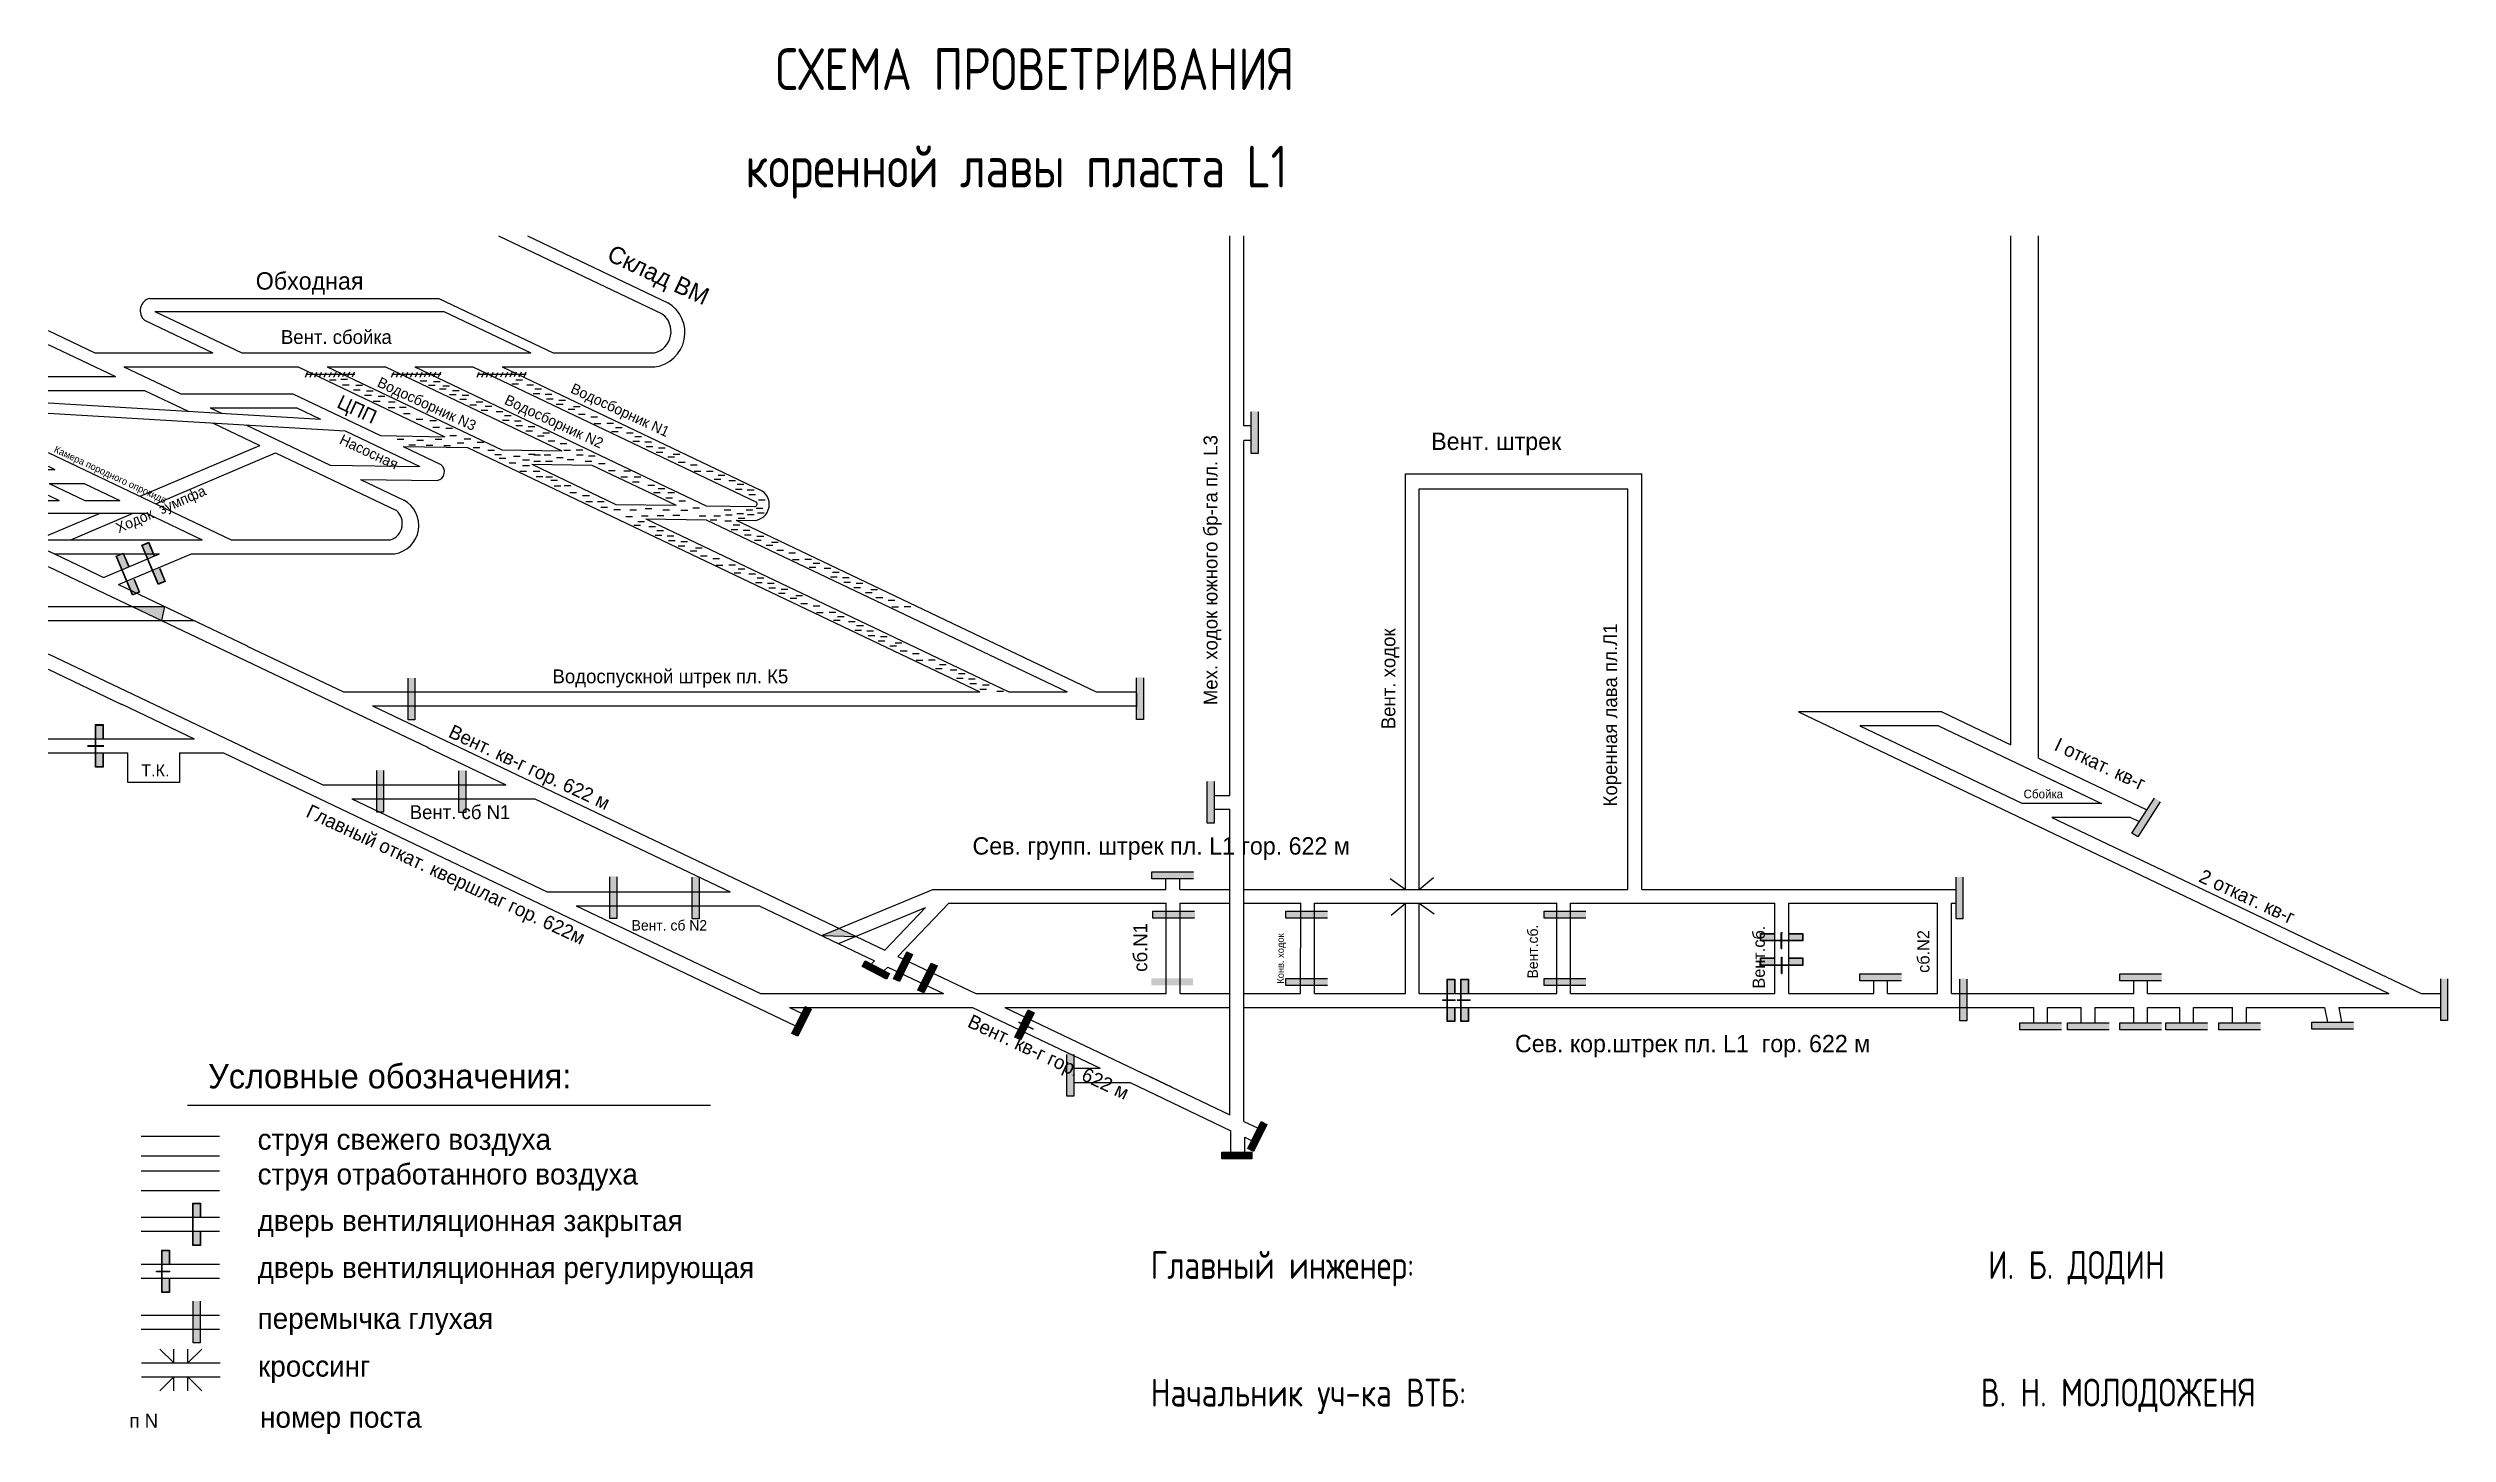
# Model space of a CAD drawing. Header units: millimetres. Extents: x -401 to 290, y -430 to -31.
import ezdxf

# ---------------------------------------------------------------- set-up
doc = ezdxf.new("R2010")
doc.units = ezdxf.units.MM
for name, color, linetype in [('Двери', 7, 'Continuous'), ('Перемычки', 7, 'Continuous'), ('Условные обозначения', 7, 'Continuous')]:
    doc.layers.add(name, color=color, linetype=linetype)
doc.styles.add('ESKD', font='Eskdwin')

msp = doc.modelspace()

# ---------------------------------------------------------------- texts
at = {"lineweight": 25, "style": 'ESKD'}
for s, p in [('СХЕМА ПРОВЕТРИВАНИЯ', (-191.6, -43.57)), ('коренной лавы пласта L1', (-200.34, -71.62))]:
    msp.add_text(s, height=12, dxfattribs=at).set_placement(p)
for s, height, rotation, p in [('Склад ВМ', 5, 335, (-240.51, -92.46)), ('Водосборник N3', 3, 335, (-306.57, -128.81)), ('Водосборник N2', 3, 335, (-269.96, -133.85)), ('Водосборник N1', 3, 335, (-250.91, -130.58)), ('ЦПП', 4, 335, (-318.24, -134.85)), ('Насосная', 3, 335, (-317.48, -145.29)), ('Мех. ходок южного бр-га пл. L3', 4, 90, (-64.37, -220.67)), ('Камера породного опрокида', 2, 335, (-399.6, -147.73)), ('Вент. ходок', 4, 90, (-13.15, -227.59)), ('Коренная лава пл.Л1', 4, 90, (50.71, -249.82)), ('I откат. кв-г', 4, 335, (176.26, -233.49)), ('2 откат. кв-г', 4, 335, (217.91, -271.34)), ('сб.N1', 4, 90, (-84.6, -297.43)), ('Конв. ходок', 2, 90, (-45.25, -300.85)), ('Вент.сб.', 3, 90, (27.9, -299.35)), ('Вент.сб.', 3.5, 90, (93.25, -302.25)), ('сб.N2', 3.5, 90, (140.65, -297.73))]:
    msp.add_text(s, height=height, rotation=rotation).set_placement(p)
for s, height, p in [('Обходная', 5, (-341.31, -101.04)), ('Вент. штрек', 5, (-2.82, -147.2)), ('Водоспускной штрек пл. К5', 4, (-255.85, -214.38)), ('Т.К.', 3.5, (-374.31, -241.2)), ('Сбойка', 2.5, (167.75, -247.48)), ('Вент. сб N1', 4, (-296.97, -253.47)), ('Сев. групп. штрек пл. L1 гор. 622 м', 5, (-134.92, -263.69)), ('Вент. сб N2', 3, (-233.07, -285.55)), ('Сев. кор.штрек пл. L1  гор. 622 м', 5, (21.31, -320.59))]:
    msp.add_text(s, height=height).set_placement(p)
at = {"color": 7}
msp.add_text('Вент. сбойка', height=4, dxfattribs=at).set_placement((-334.06, -116.69))
for s, height, rotation, p in [('Ходок  зумпфа', 3, 23.64465, (-380.77, -171.19)), ('Вент. кв-г гор. 622 м', 4, 335, (-286.12, -229.7)), ('Главный откат. квершлаг гор. 622м', 4, 335, (-327.15, -252.68)), ('Вент. кв-г гор. 622 м', 4, 335, (-136.66, -313.13))]:
    msp.add_text(s, height=height, rotation=rotation, dxfattribs=at).set_placement(p)
at = {"style": 'ESKD'}
for s, p in [('Главный инженер:', (-83.6, -385.83)), ('И. Б. ДОДИН', (157.52, -385.83)), ('Начальник уч-ка ВТБ:', (-83.6, -422.57)), ('В. Н. МОЛОДОЖЕНЯ', (155.43, -422.57))]:
    msp.add_text(s, height=8, dxfattribs=at).set_placement(p)
at = {"layer": 'Условные обозначения'}
for s, height, p in [('Условные обозначения:', 7, (-355.02, -330.99)), ('струя свежего воздуха', 6, (-340.77, -348.67)), ('струя отработанного воздуха', 6, (-340.77, -358.67)), ('дверь вентиляционная закрытая', 6, (-340.77, -372.06)), ('дверь вентиляционная регулирующая', 6, (-340.77, -385.58)), ('перемычка глухая', 6, (-340.77, -400.22)), ('кроссинг', 6, (-340.63, -413.97)), ('п N', 4, (-377.68, -428.67)), ('номер поста', 6, (-340.06, -428.67))]:
    msp.add_text(s, height=height, dxfattribs=at).set_placement(p)

# ---------------------------------------------------------------- hatches: boundary and pattern name
for color, points in [(256, [(-367.56, -192.29), (-376.85, -192.29), (-368.46, -196.29)]), (256, [(-389.74, -232.31), (-389.74, -232.46), (-387.41, -232.46), (-387.41, -232.31)]), (256, [(-385.06, -232.46), (-385.06, -232.31), (-387.31, -232.31), (-387.31, -232.46)]), (256, [(-173.37, -284.9), (-178.34, -286.97), (-168.52, -287.22)]), (3, [(-165.77, -294.45), (-166.49, -295.82), (-159.73, -299.34), (-159.01, -297.97)]), (256, [(-121.64, -311.82), (-121.7, -311.95), (-119.6, -312.93), (-119.54, -312.8)]), (256, [(-120.63, -312.29), (-120.7, -312.42), (-119.22, -313.11), (-119.16, -312.98)]), (256, [(-117.47, -313.93), (-117.4, -313.8), (-119.45, -312.84), (-119.51, -312.97)])]:
    msp.add_hatch(color=color).paths.add_polyline_path(points)
h = msp.add_hatch(color=256)
h.paths.add_polyline_path([(-165.83, -294.26), (-166.68, -295.88), (-159.67, -299.53), (-158.82, -297.91)])
h.paths.add_polyline_path([(-159.01, -297.97), (-159.73, -299.34), (-166.49, -295.82), (-165.77, -294.45)], flags=16)
h = msp.add_hatch(color=256)
h.paths.add_polyline_path([(-152.15, -292.48), (-153.83, -291.65), (-157.65, -299.43), (-155.97, -300.25)])
h.paths.add_polyline_path([(-152.31, -292.53), (-153.77, -291.82), (-157.49, -299.37), (-156.03, -300.09)], flags=16)
h = msp.add_hatch(color=256)
h.paths.add_polyline_path([(-145.11, -295.73), (-146.79, -294.9), (-150.62, -302.68), (-148.94, -303.51)])
h.paths.add_polyline_path([(-145.28, -295.78), (-146.73, -295.07), (-150.45, -302.62), (-148.99, -303.34)], flags=16)
h = msp.add_hatch(color=256)
h.paths.add_polyline_path([(-181.39, -308.21), (-183.08, -307.38), (-186.9, -315.16), (-185.22, -315.98)])
h.paths.add_polyline_path([(-181.56, -308.26), (-183.02, -307.55), (-186.74, -315.1), (-185.28, -315.82)], flags=16)
h = msp.add_hatch(color=256)
h.paths.add_polyline_path([(-117.19, -309.25), (-118.87, -308.42), (-122.69, -316.2), (-121.01, -317.03)])
h.paths.add_polyline_path([(-117.35, -309.31), (-118.81, -308.59), (-122.53, -316.14), (-121.07, -316.86)], flags=16)
h = msp.add_hatch(color=256)
h.paths.add_polyline_path([(-50.15, -341.37), (-51.83, -340.54), (-55.66, -348.32), (-53.98, -349.15)])
h.paths.add_polyline_path([(-50.32, -341.43), (-51.78, -340.71), (-55.49, -348.26), (-54.03, -348.98)], flags=16)
h = msp.add_hatch(color=256)
h.paths.add_polyline_path([(-63.1, -349.37), (-63.1, -351.24), (-54.43, -351.24), (-54.43, -349.37)])
h.paths.add_polyline_path([(-62.97, -349.49), (-62.97, -351.11), (-54.55, -351.11), (-54.55, -349.49)], flags=16)
at = {"layer": 'Двери'}
h = msp.add_hatch(color=256, dxfattribs=at)
h.paths.add_polyline_path([(-377.89, -180.67), (-379.48, -176.89), (-381.51, -177.74), (-379.92, -181.52), (-379.83, -181.48), (-381.38, -177.79), (-379.53, -177.02), (-377.98, -180.71)])
h.paths.add_polyline_path([(-378.28, -185.17), (-379.83, -181.48), (-379.92, -181.52), (-378.37, -185.21)])
h.paths.add_polyline_path([(-374.75, -188.13), (-376.34, -184.35), (-376.43, -184.39), (-374.89, -188.08), (-376.73, -188.86), (-378.28, -185.17), (-378.37, -185.21), (-376.78, -188.99)])
h = msp.add_hatch(color=3, dxfattribs=at)
h.paths.add_polyline_path([(-379.53, -177.02), (-381.38, -177.79), (-379.83, -181.48), (-377.98, -180.71)])
h.paths.add_polyline_path([(-376.73, -188.86), (-374.89, -188.08), (-376.43, -184.39), (-378.28, -185.17)])
h = msp.add_hatch(color=256, dxfattribs=at)
h.paths.add_polyline_path([(-370.52, -177.57), (-372.1, -173.79), (-374.13, -174.64), (-372.54, -178.42), (-372.45, -178.38), (-374, -174.69), (-372.16, -173.92), (-370.61, -177.61)])
h.paths.add_polyline_path([(-370.9, -182.07), (-372.45, -178.38), (-372.54, -178.42), (-371, -182.11)])
h.paths.add_polyline_path([(-367.38, -185.04), (-368.97, -181.26), (-369.06, -181.29), (-367.51, -184.98), (-369.35, -185.76), (-370.9, -182.07), (-371, -182.11), (-369.41, -185.89)])
h = msp.add_hatch(color=3, dxfattribs=at)
h.paths.add_polyline_path([(-372.16, -173.92), (-374, -174.69), (-372.45, -178.38), (-370.61, -177.61)])
h.paths.add_polyline_path([(-369.35, -185.76), (-367.51, -184.98), (-369.06, -181.29), (-370.9, -182.07)])
h = msp.add_hatch(color=256, dxfattribs=at)
h.paths.add_polyline_path([(-385.21, -230.38), (-385.21, -226.28), (-387.41, -226.28), (-387.41, -230.38), (-387.31, -230.38), (-387.31, -226.38), (-385.31, -226.38), (-385.31, -230.38)])
h.paths.add_polyline_path([(-387.31, -234.38), (-387.31, -230.38), (-387.41, -230.38), (-387.41, -234.38)])
h.paths.add_polyline_path([(-385.21, -238.48), (-385.21, -234.38), (-385.31, -234.38), (-385.31, -238.38), (-387.31, -238.38), (-387.31, -234.38), (-387.41, -234.38), (-387.41, -238.48)])
h = msp.add_hatch(color=3, dxfattribs=at)
h.paths.add_polyline_path([(-385.31, -226.38), (-387.31, -226.38), (-387.31, -230.38), (-385.31, -230.38)])
h.paths.add_polyline_path([(-387.31, -238.38), (-385.31, -238.38), (-385.31, -234.38), (-387.31, -234.38)])
h = msp.add_hatch(color=256, dxfattribs=at)
h.paths.add_polyline_path([(96.14, -286.36), (92.04, -286.36), (92.04, -288.56), (96.14, -288.56), (96.14, -288.46), (92.14, -288.46), (92.14, -286.46), (96.14, -286.46)])
h.paths.add_polyline_path([(100.14, -288.46), (96.14, -288.46), (96.14, -288.56), (100.14, -288.56)])
h.paths.add_polyline_path([(104.24, -286.36), (100.14, -286.36), (100.14, -286.46), (104.14, -286.46), (104.14, -288.46), (100.14, -288.46), (100.14, -288.56), (104.24, -288.56)])
h = msp.add_hatch(color=3, dxfattribs=at)
h.paths.add_polyline_path([(92.14, -286.46), (92.14, -288.46), (96.14, -288.46), (96.14, -286.46)])
h.paths.add_polyline_path([(104.14, -288.46), (104.14, -286.46), (100.14, -286.46), (100.14, -288.46)])
h = msp.add_hatch(color=256, dxfattribs=at)
h.paths.add_polyline_path([(96.14, -293.37), (92.04, -293.37), (92.04, -295.57), (96.14, -295.57), (96.14, -295.47), (92.14, -295.47), (92.14, -293.47), (96.14, -293.47)])
h.paths.add_polyline_path([(100.14, -295.47), (96.14, -295.47), (96.14, -295.57), (100.14, -295.57)])
h.paths.add_polyline_path([(104.24, -293.37), (100.14, -293.37), (100.14, -293.47), (104.14, -293.47), (104.14, -295.47), (100.14, -295.47), (100.14, -295.57), (104.24, -295.57)])
h = msp.add_hatch(color=3, dxfattribs=at)
h.paths.add_polyline_path([(92.14, -293.47), (92.14, -295.47), (96.14, -295.47), (96.14, -293.47)])
h.paths.add_polyline_path([(104.14, -295.47), (104.14, -293.47), (100.14, -293.47), (100.14, -295.47)])
h = msp.add_hatch(color=256, dxfattribs=at)
h.paths.add_polyline_path([(3.95, -303.67), (3.95, -299.57), (1.75, -299.57), (1.75, -303.67), (1.85, -303.67), (1.85, -299.67), (3.85, -299.67), (3.85, -303.67)])
h.paths.add_polyline_path([(1.85, -307.67), (1.85, -303.67), (1.75, -303.67), (1.75, -307.67)])
h.paths.add_polyline_path([(3.95, -311.77), (3.95, -307.67), (3.85, -307.67), (3.85, -311.67), (1.85, -311.67), (1.85, -307.67), (1.75, -307.67), (1.75, -311.77)])
h = msp.add_hatch(color=3, dxfattribs=at)
h.paths.add_polyline_path([(3.85, -299.67), (1.85, -299.67), (1.85, -303.67), (3.85, -303.67)])
h.paths.add_polyline_path([(1.85, -311.67), (3.85, -311.67), (3.85, -307.67), (1.85, -307.67)])
h = msp.add_hatch(color=256, dxfattribs=at)
h.paths.add_polyline_path([(7.95, -303.67), (7.95, -299.57), (5.75, -299.57), (5.75, -303.67), (5.85, -303.67), (5.85, -299.67), (7.85, -299.67), (7.85, -303.67)])
h.paths.add_polyline_path([(5.85, -307.67), (5.85, -303.67), (5.75, -303.67), (5.75, -307.67)])
h.paths.add_polyline_path([(7.95, -311.77), (7.95, -307.67), (7.85, -307.67), (7.85, -311.67), (5.85, -311.67), (5.85, -307.67), (5.75, -307.67), (5.75, -311.77)])
h = msp.add_hatch(color=3, dxfattribs=at)
h.paths.add_polyline_path([(7.85, -299.67), (5.85, -299.67), (5.85, -303.67), (7.85, -303.67)])
h.paths.add_polyline_path([(5.85, -311.67), (7.85, -311.67), (7.85, -307.67), (5.85, -307.67)])
at = {"layer": 'Перемычки'}
h = msp.add_hatch(color=256, dxfattribs=at)
h.paths.add_polyline_path([(-52.55, -148.28), (-52.55, -144.18), (-52.65, -144.18), (-52.65, -148.18), (-54.65, -148.18), (-54.65, -144.18), (-54.75, -144.18), (-54.75, -148.28)])
h.paths.add_polyline_path([(-52.65, -144.18), (-52.55, -144.18), (-52.55, -136.08), (-54.75, -136.08), (-54.75, -144.18), (-54.65, -144.18), (-54.65, -136.18), (-52.65, -136.18)])
h = msp.add_hatch(color=3, dxfattribs=at)
h.paths.add_polyline_path([(-54.65, -148.18), (-52.65, -148.18), (-52.65, -144.18), (-54.65, -144.18)])
h.paths.add_polyline_path([(-52.65, -140.18), (-54.65, -140.18), (-54.65, -144.18), (-52.65, -144.18)])
h.paths.add_polyline_path([(-52.65, -140.18), (-52.65, -136.18), (-54.65, -136.18), (-54.65, -140.18)])
h = msp.add_hatch(color=256, dxfattribs=at)
h.paths.add_polyline_path([(-295.36, -225.01), (-295.36, -220.91), (-295.46, -220.91), (-295.46, -224.91), (-297.46, -224.91), (-297.46, -220.91), (-297.56, -220.91), (-297.56, -225.01)])
h.paths.add_polyline_path([(-295.46, -220.91), (-295.36, -220.91), (-295.36, -212.81), (-297.56, -212.81), (-297.56, -220.91), (-297.46, -220.91), (-297.46, -212.91), (-295.46, -212.91)])
h = msp.add_hatch(color=3, dxfattribs=at)
h.paths.add_polyline_path([(-297.46, -224.91), (-295.46, -224.91), (-295.46, -220.91), (-297.46, -220.91)])
h.paths.add_polyline_path([(-295.46, -216.91), (-297.46, -216.91), (-297.46, -220.91), (-295.46, -220.91)])
h.paths.add_polyline_path([(-295.46, -216.91), (-295.46, -212.91), (-297.46, -212.91), (-297.46, -216.91)])
h = msp.add_hatch(color=256, dxfattribs=at)
h.paths.add_polyline_path([(-85.54, -224.9), (-85.54, -220.8), (-85.64, -220.8), (-85.64, -224.8), (-87.64, -224.8), (-87.64, -220.8), (-87.74, -220.8), (-87.74, -224.9)])
h.paths.add_polyline_path([(-85.64, -220.8), (-85.54, -220.8), (-85.54, -212.7), (-87.74, -212.7), (-87.74, -220.8), (-87.64, -220.8), (-87.64, -212.8), (-85.64, -212.8)])
h = msp.add_hatch(color=3, dxfattribs=at)
h.paths.add_polyline_path([(-87.64, -224.8), (-85.64, -224.8), (-85.64, -220.8), (-87.64, -220.8)])
h.paths.add_polyline_path([(-85.64, -216.8), (-87.64, -216.8), (-87.64, -220.8), (-85.64, -220.8)])
h.paths.add_polyline_path([(-85.64, -216.8), (-85.64, -212.8), (-87.64, -212.8), (-87.64, -216.8)])
h = msp.add_hatch(color=256, dxfattribs=at)
h.paths.add_polyline_path([(-304.38, -251.58), (-304.38, -247.48), (-304.48, -247.48), (-304.48, -251.48), (-306.48, -251.48), (-306.48, -247.48), (-306.58, -247.48), (-306.58, -251.58)])
h.paths.add_polyline_path([(-304.48, -247.48), (-304.38, -247.48), (-304.38, -239.38), (-306.58, -239.38), (-306.58, -247.48), (-306.48, -247.48), (-306.48, -239.48), (-304.48, -239.48)])
h = msp.add_hatch(color=3, dxfattribs=at)
h.paths.add_polyline_path([(-306.48, -251.48), (-304.48, -251.48), (-304.48, -247.48), (-306.48, -247.48)])
h.paths.add_polyline_path([(-304.48, -243.48), (-306.48, -243.48), (-306.48, -247.48), (-304.48, -247.48)])
h.paths.add_polyline_path([(-304.48, -243.48), (-304.48, -239.48), (-306.48, -239.48), (-306.48, -243.48)])
h = msp.add_hatch(color=256, dxfattribs=at)
h.paths.add_polyline_path([(-280.68, -251.67), (-280.68, -247.57), (-280.78, -247.57), (-280.78, -251.57), (-282.78, -251.57), (-282.78, -247.57), (-282.88, -247.57), (-282.88, -251.67)])
h.paths.add_polyline_path([(-280.78, -247.57), (-280.68, -247.57), (-280.68, -239.47), (-282.88, -239.47), (-282.88, -247.57), (-282.78, -247.57), (-282.78, -239.57), (-280.78, -239.57)])
h = msp.add_hatch(color=3, dxfattribs=at)
h.paths.add_polyline_path([(-282.78, -251.57), (-280.78, -251.57), (-280.78, -247.57), (-282.78, -247.57)])
h.paths.add_polyline_path([(-280.78, -243.57), (-282.78, -243.57), (-282.78, -247.57), (-280.78, -247.57)])
h.paths.add_polyline_path([(-280.78, -243.57), (-280.78, -239.57), (-282.78, -239.57), (-282.78, -243.57)])
h = msp.add_hatch(color=256, dxfattribs=at)
h.paths.add_polyline_path([(-65.23, -254.74), (-65.23, -250.64), (-65.33, -250.64), (-65.33, -254.64), (-67.33, -254.64), (-67.33, -250.64), (-67.43, -250.64), (-67.43, -254.74)])
h.paths.add_polyline_path([(-65.33, -250.64), (-65.23, -250.64), (-65.23, -242.54), (-67.43, -242.54), (-67.43, -250.64), (-67.33, -250.64), (-67.33, -242.64), (-65.33, -242.64)])
h = msp.add_hatch(color=3, dxfattribs=at)
h.paths.add_polyline_path([(-67.33, -254.64), (-65.33, -254.64), (-65.33, -250.64), (-67.33, -250.64)])
h.paths.add_polyline_path([(-65.33, -246.64), (-67.33, -246.64), (-67.33, -250.64), (-65.33, -250.64)])
h.paths.add_polyline_path([(-65.33, -246.64), (-65.33, -242.64), (-67.33, -242.64), (-67.33, -246.64)])
h = msp.add_hatch(color=256, dxfattribs=at)
h.paths.add_polyline_path([(200.67, -258.74), (202.88, -255.29), (202.79, -255.23), (200.64, -258.6), (198.95, -257.52), (201.11, -254.15), (201.03, -254.1), (198.81, -257.55)])
h.paths.add_polyline_path([(202.79, -255.23), (202.88, -255.29), (207.25, -248.47), (205.39, -247.28), (201.03, -254.1), (201.11, -254.15), (205.42, -247.42), (207.11, -248.5)])
h = msp.add_hatch(color=3, dxfattribs=at)
h.paths.add_polyline_path([(198.95, -257.52), (200.64, -258.6), (202.79, -255.23), (201.11, -254.15)])
h.paths.add_polyline_path([(204.95, -251.86), (203.27, -250.79), (201.11, -254.15), (202.79, -255.23)])
h.paths.add_polyline_path([(204.95, -251.86), (207.11, -248.5), (205.42, -247.42), (203.27, -250.79)])
h = msp.add_hatch(color=256, dxfattribs=at)
h.paths.add_polyline_path([(-83.33, -270.72), (-79.23, -270.73), (-79.23, -270.63), (-83.23, -270.62), (-83.23, -268.62), (-79.23, -268.63), (-79.23, -268.53), (-83.33, -268.52)])
h.paths.add_polyline_path([(-79.23, -270.63), (-79.23, -270.73), (-71.13, -270.74), (-71.13, -268.54), (-79.23, -268.53), (-79.23, -268.63), (-71.23, -268.64), (-71.23, -270.64)])
h = msp.add_hatch(color=3, dxfattribs=at)
h.paths.add_polyline_path([(-83.23, -268.62), (-83.23, -270.62), (-79.23, -270.63), (-79.23, -268.63)])
h.paths.add_polyline_path([(-75.23, -270.63), (-75.23, -268.63), (-79.23, -268.63), (-79.23, -270.63)])
h.paths.add_polyline_path([(-75.23, -270.63), (-71.23, -270.64), (-71.23, -268.64), (-75.23, -268.63)])
h = msp.add_hatch(color=256, dxfattribs=at)
h.paths.add_polyline_path([(-237.26, -282.19), (-237.26, -278.09), (-237.36, -278.09), (-237.36, -282.09), (-239.36, -282.09), (-239.36, -278.09), (-239.46, -278.09), (-239.46, -282.19)])
h.paths.add_polyline_path([(-237.36, -278.09), (-237.26, -278.09), (-237.26, -269.99), (-239.46, -269.99), (-239.46, -278.09), (-239.36, -278.09), (-239.36, -270.09), (-237.36, -270.09)])
h = msp.add_hatch(color=3, dxfattribs=at)
h.paths.add_polyline_path([(-239.36, -282.09), (-237.36, -282.09), (-237.36, -278.09), (-239.36, -278.09)])
h.paths.add_polyline_path([(-237.36, -274.09), (-239.36, -274.09), (-239.36, -278.09), (-237.36, -278.09)])
h.paths.add_polyline_path([(-237.36, -274.09), (-237.36, -270.09), (-239.36, -270.09), (-239.36, -274.09)])
h = msp.add_hatch(color=256, dxfattribs=at)
h.paths.add_polyline_path([(-213.56, -282.29), (-213.56, -278.19), (-213.66, -278.19), (-213.66, -282.19), (-215.66, -282.19), (-215.66, -278.19), (-215.76, -278.19), (-215.76, -282.29)])
h.paths.add_polyline_path([(-213.66, -278.19), (-213.56, -278.19), (-213.56, -270.09), (-215.76, -270.09), (-215.76, -278.19), (-215.66, -278.19), (-215.66, -270.19), (-213.66, -270.19)])
h = msp.add_hatch(color=3, dxfattribs=at)
h.paths.add_polyline_path([(-215.66, -282.19), (-213.66, -282.19), (-213.66, -278.19), (-215.66, -278.19)])
h.paths.add_polyline_path([(-213.66, -274.19), (-215.66, -274.19), (-215.66, -278.19), (-213.66, -278.19)])
h.paths.add_polyline_path([(-213.66, -274.19), (-213.66, -270.19), (-215.66, -270.19), (-215.66, -274.19)])
h = msp.add_hatch(color=256, dxfattribs=at)
h.paths.add_polyline_path([(150.4, -282.32), (150.4, -278.22), (150.3, -278.22), (150.3, -282.22), (148.3, -282.22), (148.3, -278.22), (148.2, -278.22), (148.2, -282.32)])
h.paths.add_polyline_path([(150.3, -278.22), (150.4, -278.22), (150.4, -270.12), (148.2, -270.12), (148.2, -278.22), (148.3, -278.22), (148.3, -270.22), (150.3, -270.22)])
h = msp.add_hatch(color=3, dxfattribs=at)
h.paths.add_polyline_path([(148.3, -282.22), (150.3, -282.22), (150.3, -278.22), (148.3, -278.22)])
h.paths.add_polyline_path([(150.3, -274.22), (148.3, -274.22), (148.3, -278.22), (150.3, -278.22)])
h.paths.add_polyline_path([(150.3, -274.22), (150.3, -270.22), (148.3, -270.22), (148.3, -274.22)])
h = msp.add_hatch(color=256, dxfattribs=at)
h.paths.add_polyline_path([(-83.05, -282.05), (-78.95, -282.05), (-78.95, -281.95), (-82.95, -281.95), (-82.95, -279.95), (-78.95, -279.95), (-78.95, -279.85), (-83.05, -279.85)])
h.paths.add_polyline_path([(-78.95, -281.95), (-78.95, -282.05), (-70.85, -282.05), (-70.85, -279.85), (-78.95, -279.85), (-78.95, -279.95), (-70.95, -279.95), (-70.95, -281.95)])
h = msp.add_hatch(color=3, dxfattribs=at)
h.paths.add_polyline_path([(-82.95, -279.95), (-82.95, -281.95), (-78.95, -281.95), (-78.95, -279.95)])
h.paths.add_polyline_path([(-74.95, -281.95), (-74.95, -279.95), (-78.95, -279.95), (-78.95, -281.95)])
h.paths.add_polyline_path([(-74.95, -281.95), (-70.95, -281.95), (-70.95, -279.95), (-74.95, -279.95)])
h = msp.add_hatch(color=256, dxfattribs=at)
h.paths.add_polyline_path([(-44.81, -282.05), (-40.71, -282.05), (-40.71, -281.95), (-44.71, -281.95), (-44.71, -279.95), (-40.71, -279.95), (-40.71, -279.85), (-44.81, -279.85)])
h.paths.add_polyline_path([(-40.71, -281.95), (-40.71, -282.05), (-32.61, -282.05), (-32.61, -279.85), (-40.71, -279.85), (-40.71, -279.95), (-32.71, -279.95), (-32.71, -281.95)])
h = msp.add_hatch(color=3, dxfattribs=at)
h.paths.add_polyline_path([(-44.71, -279.95), (-44.71, -281.95), (-40.71, -281.95), (-40.71, -279.95)])
h.paths.add_polyline_path([(-36.71, -281.95), (-36.71, -279.95), (-40.71, -279.95), (-40.71, -281.95)])
h.paths.add_polyline_path([(-36.71, -281.95), (-32.71, -281.95), (-32.71, -279.95), (-36.71, -279.95)])
h = msp.add_hatch(color=256, dxfattribs=at)
h.paths.add_polyline_path([(29.58, -282.05), (33.68, -282.05), (33.68, -281.95), (29.68, -281.95), (29.68, -279.95), (33.68, -279.95), (33.68, -279.85), (29.58, -279.85)])
h.paths.add_polyline_path([(33.68, -281.95), (33.68, -282.05), (41.78, -282.05), (41.78, -279.85), (33.68, -279.85), (33.68, -279.95), (41.68, -279.95), (41.68, -281.95)])
h = msp.add_hatch(color=3, dxfattribs=at)
h.paths.add_polyline_path([(29.68, -279.95), (29.68, -281.95), (33.68, -281.95), (33.68, -279.95)])
h.paths.add_polyline_path([(37.68, -281.95), (37.68, -279.95), (33.68, -279.95), (33.68, -281.95)])
h.paths.add_polyline_path([(37.68, -281.95), (41.68, -281.95), (41.68, -279.95), (37.68, -279.95)])
for points in [[(-157.49, -299.37), (-156.03, -300.09), (-152.31, -292.53), (-153.77, -291.82)], [(-150.45, -302.62), (-148.99, -303.34), (-145.28, -295.78), (-146.73, -295.07)], [(-186.74, -315.1), (-185.28, -315.82), (-181.56, -308.26), (-183.02, -307.55)], [(-122.53, -316.14), (-121.07, -316.86), (-117.35, -309.31), (-118.81, -308.59)], [(-55.49, -348.26), (-54.03, -348.98), (-50.32, -341.43), (-51.78, -340.71)], [(-54.55, -351.11), (-54.55, -349.49), (-62.97, -349.49), (-62.97, -351.11)]]:
    msp.add_hatch(color=3, dxfattribs=at).paths.add_polyline_path(points)
h = msp.add_hatch(color=3, dxfattribs=at)
h.paths.add_polyline_path([(-83.4, -299.33), (-83.4, -301.33), (-79.4, -301.33), (-79.4, -299.33)])
h.paths.add_polyline_path([(-75.4, -301.33), (-75.4, -299.33), (-79.4, -299.33), (-79.4, -301.33)])
h.paths.add_polyline_path([(-75.4, -301.33), (-71.4, -301.33), (-71.4, -299.33), (-75.4, -299.33)])
h = msp.add_hatch(color=256, dxfattribs=at)
h.paths.add_polyline_path([(-44.81, -301.43), (-40.71, -301.43), (-40.71, -301.33), (-44.71, -301.33), (-44.71, -299.33), (-40.71, -299.33), (-40.71, -299.23), (-44.81, -299.23)])
h.paths.add_polyline_path([(-40.71, -301.33), (-40.71, -301.43), (-32.61, -301.43), (-32.61, -299.23), (-40.71, -299.23), (-40.71, -299.33), (-32.71, -299.33), (-32.71, -301.33)])
h = msp.add_hatch(color=3, dxfattribs=at)
h.paths.add_polyline_path([(-44.71, -299.33), (-44.71, -301.33), (-40.71, -301.33), (-40.71, -299.33)])
h.paths.add_polyline_path([(-36.71, -301.33), (-36.71, -299.33), (-40.71, -299.33), (-40.71, -301.33)])
h.paths.add_polyline_path([(-36.71, -301.33), (-32.71, -301.33), (-32.71, -299.33), (-36.71, -299.33)])
h = msp.add_hatch(color=256, dxfattribs=at)
h.paths.add_polyline_path([(29.58, -301.43), (33.68, -301.43), (33.68, -301.33), (29.68, -301.33), (29.68, -299.33), (33.68, -299.33), (33.68, -299.23), (29.58, -299.23)])
h.paths.add_polyline_path([(33.68, -301.33), (33.68, -301.43), (41.78, -301.43), (41.78, -299.23), (33.68, -299.23), (33.68, -299.33), (41.68, -299.33), (41.68, -301.33)])
h = msp.add_hatch(color=3, dxfattribs=at)
h.paths.add_polyline_path([(29.68, -299.33), (29.68, -301.33), (33.68, -301.33), (33.68, -299.33)])
h.paths.add_polyline_path([(37.68, -301.33), (37.68, -299.33), (33.68, -299.33), (33.68, -301.33)])
h.paths.add_polyline_path([(37.68, -301.33), (41.68, -301.33), (41.68, -299.33), (37.68, -299.33)])
h = msp.add_hatch(color=256, dxfattribs=at)
h.paths.add_polyline_path([(120.5, -300.1), (124.6, -300.1), (124.6, -300), (120.6, -300), (120.6, -298), (124.6, -298), (124.6, -297.9), (120.5, -297.9)])
h.paths.add_polyline_path([(124.6, -300), (124.6, -300.1), (132.7, -300.1), (132.7, -297.9), (124.6, -297.9), (124.6, -298), (132.6, -298), (132.6, -300)])
h = msp.add_hatch(color=3, dxfattribs=at)
h.paths.add_polyline_path([(120.6, -298), (120.6, -300), (124.6, -300), (124.6, -298)])
h.paths.add_polyline_path([(128.6, -300), (128.6, -298), (124.6, -298), (124.6, -300)])
h.paths.add_polyline_path([(128.6, -300), (132.6, -300), (132.6, -298), (128.6, -298)])
h = msp.add_hatch(color=256, dxfattribs=at)
h.paths.add_polyline_path([(151.5, -311.62), (151.5, -307.52), (151.4, -307.52), (151.4, -311.52), (149.4, -311.52), (149.4, -307.52), (149.3, -307.52), (149.3, -311.62)])
h.paths.add_polyline_path([(151.4, -307.52), (151.5, -307.52), (151.5, -299.42), (149.3, -299.42), (149.3, -307.52), (149.4, -307.52), (149.4, -299.52), (151.4, -299.52)])
h = msp.add_hatch(color=3, dxfattribs=at)
h.paths.add_polyline_path([(149.4, -311.52), (151.4, -311.52), (151.4, -307.52), (149.4, -307.52)])
h.paths.add_polyline_path([(151.4, -303.52), (149.4, -303.52), (149.4, -307.52), (151.4, -307.52)])
h.paths.add_polyline_path([(151.4, -303.52), (151.4, -299.52), (149.4, -299.52), (149.4, -303.52)])
h = msp.add_hatch(color=256, dxfattribs=at)
h.paths.add_polyline_path([(195.36, -300.1), (199.46, -300.1), (199.46, -300), (195.46, -300), (195.46, -298), (199.46, -298), (199.46, -297.9), (195.36, -297.9)])
h.paths.add_polyline_path([(199.46, -300), (199.46, -300.1), (207.56, -300.1), (207.56, -297.9), (199.46, -297.9), (199.46, -298), (207.46, -298), (207.46, -300)])
h = msp.add_hatch(color=3, dxfattribs=at)
h.paths.add_polyline_path([(195.46, -298), (195.46, -300), (199.46, -300), (199.46, -298)])
h.paths.add_polyline_path([(203.46, -300), (203.46, -298), (199.46, -298), (199.46, -300)])
h.paths.add_polyline_path([(203.46, -300), (207.46, -300), (207.46, -298), (203.46, -298)])
h = msp.add_hatch(color=256, dxfattribs=at)
h.paths.add_polyline_path([(289.97, -311.56), (289.97, -307.46), (289.87, -307.46), (289.87, -311.46), (287.87, -311.46), (287.87, -307.46), (287.77, -307.46), (287.77, -311.56)])
h.paths.add_polyline_path([(289.87, -307.46), (289.97, -307.46), (289.97, -299.36), (287.77, -299.36), (287.77, -307.46), (287.87, -307.46), (287.87, -299.46), (289.87, -299.46)])
h = msp.add_hatch(color=3, dxfattribs=at)
h.paths.add_polyline_path([(287.87, -311.46), (289.87, -311.46), (289.87, -307.46), (287.87, -307.46)])
h.paths.add_polyline_path([(289.87, -303.46), (287.87, -303.46), (287.87, -307.46), (289.87, -307.46)])
h.paths.add_polyline_path([(289.87, -303.46), (289.87, -299.46), (287.87, -299.46), (287.87, -303.46)])
h = msp.add_hatch(color=256, dxfattribs=at)
h.paths.add_polyline_path([(166.57, -314.2), (170.67, -314.2), (170.67, -314.1), (166.67, -314.1), (166.67, -312.1), (170.67, -312.1), (170.67, -312), (166.57, -312)])
h.paths.add_polyline_path([(170.67, -314.1), (170.67, -314.2), (178.77, -314.2), (178.77, -312), (170.67, -312), (170.67, -312.1), (178.67, -312.1), (178.67, -314.1)])
h = msp.add_hatch(color=3, dxfattribs=at)
h.paths.add_polyline_path([(166.67, -312.1), (166.67, -314.1), (170.67, -314.1), (170.67, -312.1)])
h.paths.add_polyline_path([(174.67, -314.1), (174.67, -312.1), (170.67, -312.1), (170.67, -314.1)])
h.paths.add_polyline_path([(174.67, -314.1), (178.67, -314.1), (178.67, -312.1), (174.67, -312.1)])
h = msp.add_hatch(color=256, dxfattribs=at)
h.paths.add_polyline_path([(180.26, -314.2), (184.36, -314.2), (184.36, -314.1), (180.36, -314.1), (180.36, -312.1), (184.36, -312.1), (184.36, -312), (180.26, -312)])
h.paths.add_polyline_path([(184.36, -314.1), (184.36, -314.2), (192.46, -314.2), (192.46, -312), (184.36, -312), (184.36, -312.1), (192.36, -312.1), (192.36, -314.1)])
h = msp.add_hatch(color=3, dxfattribs=at)
h.paths.add_polyline_path([(180.36, -312.1), (180.36, -314.1), (184.36, -314.1), (184.36, -312.1)])
h.paths.add_polyline_path([(188.36, -314.1), (188.36, -312.1), (184.36, -312.1), (184.36, -314.1)])
h.paths.add_polyline_path([(188.36, -314.1), (192.36, -314.1), (192.36, -312.1), (188.36, -312.1)])
h = msp.add_hatch(color=256, dxfattribs=at)
h.paths.add_polyline_path([(195.36, -314.2), (199.46, -314.2), (199.46, -314.1), (195.46, -314.1), (195.46, -312.1), (199.46, -312.1), (199.46, -312), (195.36, -312)])
h.paths.add_polyline_path([(199.46, -314.1), (199.46, -314.2), (207.56, -314.2), (207.56, -312), (199.46, -312), (199.46, -312.1), (207.46, -312.1), (207.46, -314.1)])
h = msp.add_hatch(color=3, dxfattribs=at)
h.paths.add_polyline_path([(195.46, -312.1), (195.46, -314.1), (199.46, -314.1), (199.46, -312.1)])
h.paths.add_polyline_path([(203.46, -314.1), (203.46, -312.1), (199.46, -312.1), (199.46, -314.1)])
h.paths.add_polyline_path([(203.46, -314.1), (207.46, -314.1), (207.46, -312.1), (203.46, -312.1)])
h = msp.add_hatch(color=256, dxfattribs=at)
h.paths.add_polyline_path([(208.63, -314.2), (212.73, -314.2), (212.73, -314.1), (208.73, -314.1), (208.73, -312.1), (212.73, -312.1), (212.73, -312), (208.63, -312)])
h.paths.add_polyline_path([(212.73, -314.1), (212.73, -314.2), (220.83, -314.2), (220.83, -312), (212.73, -312), (212.73, -312.1), (220.73, -312.1), (220.73, -314.1)])
h = msp.add_hatch(color=3, dxfattribs=at)
h.paths.add_polyline_path([(208.73, -312.1), (208.73, -314.1), (212.73, -314.1), (212.73, -312.1)])
h.paths.add_polyline_path([(216.73, -314.1), (216.73, -312.1), (212.73, -312.1), (212.73, -314.1)])
h.paths.add_polyline_path([(216.73, -314.1), (220.73, -314.1), (220.73, -312.1), (216.73, -312.1)])
h = msp.add_hatch(color=256, dxfattribs=at)
h.paths.add_polyline_path([(223.85, -314.2), (227.95, -314.2), (227.95, -314.1), (223.95, -314.1), (223.95, -312.1), (227.95, -312.1), (227.95, -312), (223.85, -312)])
h.paths.add_polyline_path([(227.95, -314.1), (227.95, -314.2), (236.05, -314.2), (236.05, -312), (227.95, -312), (227.95, -312.1), (235.95, -312.1), (235.95, -314.1)])
h = msp.add_hatch(color=3, dxfattribs=at)
h.paths.add_polyline_path([(223.95, -312.1), (223.95, -314.1), (227.95, -314.1), (227.95, -312.1)])
h.paths.add_polyline_path([(231.95, -314.1), (231.95, -312.1), (227.95, -312.1), (227.95, -314.1)])
h.paths.add_polyline_path([(231.95, -314.1), (235.95, -314.1), (235.95, -312.1), (231.95, -312.1)])
h = msp.add_hatch(color=256, dxfattribs=at)
h.paths.add_polyline_path([(250.67, -314.03), (254.77, -314.03), (254.77, -313.93), (250.77, -313.93), (250.77, -311.93), (254.77, -311.93), (254.77, -311.83), (250.67, -311.83)])
h.paths.add_polyline_path([(254.77, -313.93), (254.77, -314.03), (262.87, -314.03), (262.87, -311.83), (254.77, -311.83), (254.77, -311.93), (262.77, -311.93), (262.77, -313.93)])
h = msp.add_hatch(color=3, dxfattribs=at)
h.paths.add_polyline_path([(250.77, -311.93), (250.77, -313.93), (254.77, -313.93), (254.77, -311.93)])
h.paths.add_polyline_path([(258.77, -313.93), (258.77, -311.93), (254.77, -311.93), (254.77, -313.93)])
h.paths.add_polyline_path([(258.77, -313.93), (262.77, -313.93), (262.77, -311.93), (258.77, -311.93)])
h = msp.add_hatch(color=256, dxfattribs=at)
h.paths.add_polyline_path([(-105.61, -333.29), (-105.61, -329.19), (-105.71, -329.19), (-105.71, -333.19), (-107.71, -333.19), (-107.71, -329.19), (-107.81, -329.19), (-107.81, -333.29)])
h.paths.add_polyline_path([(-105.71, -329.19), (-105.61, -329.19), (-105.61, -321.09), (-107.81, -321.09), (-107.81, -329.19), (-107.71, -329.19), (-107.71, -321.19), (-105.71, -321.19)])
h = msp.add_hatch(color=3, dxfattribs=at)
h.paths.add_polyline_path([(-107.71, -333.19), (-105.71, -333.19), (-105.71, -329.19), (-107.71, -329.19)])
h.paths.add_polyline_path([(-105.71, -325.19), (-107.71, -325.19), (-107.71, -329.19), (-105.71, -329.19)])
h.paths.add_polyline_path([(-105.71, -325.19), (-105.71, -321.19), (-107.71, -321.19), (-107.71, -325.19)])
at = {"layer": 'Условные обозначения'}
h = msp.add_hatch(color=256, dxfattribs=at)
h.paths.add_polyline_path([(-357.22, -368.11), (-357.22, -364.01), (-359.42, -364.01), (-359.42, -368.11), (-359.32, -368.11), (-359.32, -364.11), (-357.32, -364.11), (-357.32, -368.11)])
h.paths.add_polyline_path([(-359.32, -372.11), (-359.32, -368.11), (-359.42, -368.11), (-359.42, -372.11)])
h.paths.add_polyline_path([(-357.22, -376.21), (-357.22, -372.11), (-357.32, -372.11), (-357.32, -376.11), (-359.32, -376.11), (-359.32, -372.11), (-359.42, -372.11), (-359.42, -376.21)])
h = msp.add_hatch(color=3, dxfattribs=at)
h.paths.add_polyline_path([(-357.32, -364.11), (-359.32, -364.11), (-359.32, -368.11), (-357.32, -368.11)])
h.paths.add_polyline_path([(-359.32, -376.11), (-357.32, -376.11), (-357.32, -372.11), (-359.32, -372.11)])
h = msp.add_hatch(color=256, dxfattribs=at)
h.paths.add_polyline_path([(-366.15, -381.63), (-366.15, -377.53), (-368.35, -377.53), (-368.35, -381.63), (-368.25, -381.63), (-368.25, -377.63), (-366.25, -377.63), (-366.25, -381.63)])
h.paths.add_polyline_path([(-368.25, -385.63), (-368.25, -381.63), (-368.35, -381.63), (-368.35, -385.63)])
h.paths.add_polyline_path([(-366.15, -389.73), (-366.15, -385.63), (-366.25, -385.63), (-366.25, -389.63), (-368.25, -389.63), (-368.25, -385.63), (-368.35, -385.63), (-368.35, -389.73)])
h = msp.add_hatch(color=3, dxfattribs=at)
h.paths.add_polyline_path([(-366.25, -377.63), (-368.25, -377.63), (-368.25, -381.63), (-366.25, -381.63)])
h.paths.add_polyline_path([(-368.25, -389.63), (-366.25, -389.63), (-366.25, -385.63), (-368.25, -385.63)])
for points in [[(-368.8, -383.64), (-369.87, -383.64), (-369.87, -383.78), (-368.8, -383.78)], [(-369.87, -383.64), (-369.87, -383.78), (-368.35, -383.78), (-368.35, -383.64)], [(-366.1, -383.64), (-368.7, -383.64), (-368.7, -383.78), (-366.1, -383.78)]]:
    msp.add_hatch(color=256, dxfattribs=at).paths.add_polyline_path(points)
h = msp.add_hatch(color=256, dxfattribs=at)
h.paths.add_polyline_path([(-357.19, -404.36), (-357.19, -400.26), (-357.29, -400.26), (-357.29, -404.26), (-359.29, -404.26), (-359.29, -400.26), (-359.39, -400.26), (-359.39, -404.36)])
h.paths.add_polyline_path([(-357.29, -400.26), (-357.19, -400.26), (-357.19, -392.16), (-359.39, -392.16), (-359.39, -400.26), (-359.29, -400.26), (-359.29, -392.26), (-357.29, -392.26)])
h = msp.add_hatch(color=3, dxfattribs=at)
h.paths.add_polyline_path([(-359.29, -404.26), (-357.29, -404.26), (-357.29, -400.26), (-359.29, -400.26)])
h.paths.add_polyline_path([(-357.29, -396.26), (-359.29, -396.26), (-359.29, -400.26), (-357.29, -400.26)])
h.paths.add_polyline_path([(-357.29, -396.26), (-357.29, -392.26), (-359.29, -392.26), (-359.29, -396.26)])

# ---------------------------------------------------------------- linework, layer by layer
for p, q in [((-271.43, -85.56), (-224.24, -108.06)), ((-263.04, -85.56), (-222.69, -104.8)), ((-60.81, -246.64), (-60.81, -85.56)), ((-56.81, -140.24), (-56.81, -85.56)), ((164.04, -89.11), (164.04, -85.56)), ((164.04, -232.06), (164.04, -89.11)), ((172.04, -89.11), (172.04, -85.56)), ((172.04, -235.88), (172.04, -89.11)), ((-371.77, -103.56), (-288.55, -103.57)), ((-288.55, -103.57), (-255.65, -119.26)), ((-373.3, -109.88), (-353.66, -119.24)), ((-370.32, -107.3), (-287.15, -107.31)), ((-370.32, -107.3), (-345.27, -119.24)), ((-287.15, -107.31), (-262.1, -119.26)), ((-401.13, -112.81), (-387.64, -119.24)), ((-401.13, -116.81), (-381.71, -126.07)), ((-387.64, -119.24), (-376.74, -119.24)), ((-387.64, -119.24), (-353.66, -119.24)), ((-379.25, -123.24), (-329.09, -123.25)), ((-379.25, -123.24), (-366.6, -123.24)), ((-379.25, -123.24), (-362.87, -131.05)), ((-345.27, -119.24), (-262.1, -119.26)), ((-345.27, -119.24), (-295.08, -119.25)), ((-333.05, -123.25), (-329.09, -123.25)), ((-329.09, -123.25), (-286.88, -143.38)), ((-320.7, -123.25), (-270.49, -147.2)), ((-320.7, -123.25), (-303.93, -123.25)), ((-303.93, -123.25), (-253.14, -147.47)), ((-295.54, -123.25), (-227.14, -155.87)), ((-295.54, -123.25), (-278.76, -123.25)), ((-278.76, -123.25), (-197.09, -162.2)), ((-270.37, -123.25), (-195.96, -158.74)), ((-270.37, -123.25), (-226.42, -123.26)), ((-255.65, -119.26), (-226.51, -119.26)), ((-401.13, -126.07), (-381.71, -126.07)), ((-401.13, -130.07), (-373.32, -130.07)), ((-373.32, -130.07), (-360.8, -136.04)), ((-362.87, -131.05), (-330.63, -131.05)), ((-330.63, -131.05), (-305.41, -143.08)), ((-326.49, -124.94), (-327.1, -126.33)), ((-312.82, -125.47), (-326.91, -125.48)), ((-325.1, -124.94), (-325.71, -126.33)), ((-323.83, -124.94), (-324.43, -126.33)), ((-322.43, -124.94), (-323.04, -126.33)), ((-321.09, -124.95), (-321.7, -126.35)), ((-319.62, -124.88), (-320.23, -126.28)), ((-320.06, -126.98), (-318.14, -126.98)), ((-318.28, -124.9), (-318.89, -126.3)), ((-317, -124.86), (-317.61, -126.25)), ((-316.8, -126.85), (-314.88, -126.85)), ((-315.73, -124.79), (-316.34, -126.18)), ((-316.32, -128.44), (-314.39, -128.44)), ((-314.35, -124.8), (-314.96, -126.2)), ((-312.96, -124.8), (-313.57, -126.2)), ((-313.12, -129.93), (-311.2, -129.93)), ((-312.51, -128.58), (-310.59, -128.58)), ((-309.41, -130.2), (-307.48, -130.2)), ((-301.66, -124.94), (-302.27, -126.33)), ((-287.99, -125.47), (-302.08, -125.48)), ((-300.26, -124.94), (-300.87, -126.33)), ((-298.99, -124.94), (-299.6, -126.33)), ((-297.6, -124.94), (-298.21, -126.33)), ((-296.26, -124.95), (-296.87, -126.35)), ((-294.79, -124.88), (-295.4, -126.28)), ((-293.45, -124.9), (-294.06, -126.3)), ((-293.99, -127.28), (-292.06, -127.28)), ((-292.17, -124.86), (-292.78, -126.25)), ((-291.55, -128.59), (-289.62, -128.59)), ((-290.9, -124.79), (-291.51, -126.18)), ((-290.14, -127.48), (-288.21, -127.48)), ((-289.52, -124.8), (-290.13, -126.2)), ((-288.13, -124.8), (-288.74, -126.2)), ((-288.38, -129.64), (-286.46, -129.64)), ((-287.44, -128.7), (-285.51, -128.7)), ((-285.55, -131.19), (-283.62, -131.19)), ((-284.67, -130.05), (-282.74, -130.05)), ((-277.06, -124.94), (-277.67, -126.33)), ((-263.39, -125.47), (-277.48, -125.48)), ((-275.67, -124.94), (-276.27, -126.33)), ((-274.39, -124.94), (-275, -126.33)), ((-273, -124.94), (-273.61, -126.33)), ((-271.66, -124.95), (-272.27, -126.35)), ((-270.19, -124.88), (-270.8, -126.28)), ((-268.85, -124.9), (-269.46, -126.3)), ((-267.57, -124.86), (-268.18, -126.25)), ((-267.55, -128.13), (-265.62, -128.13)), ((-266.3, -124.79), (-266.91, -126.18)), ((-266.4, -126.99), (-264.47, -126.99)), ((-264.92, -124.8), (-265.53, -126.2)), ((-263.53, -124.8), (-264.14, -126.2)), ((-263.29, -128.47), (-261.37, -128.47)), ((-261.45, -130.94), (-259.52, -130.94)), ((-260.91, -129.59), (-258.98, -129.59)), ((-258, -131.14), (-256.07, -131.14)), ((-401.13, -133.62), (-322.64, -138.33)), ((-401.13, -136.57), (-315.55, -141.71)), ((-354.48, -135.05), (-351.21, -136.61)), ((-354.48, -135.05), (-329.5, -135.05)), ((-329.5, -135.05), (-322.64, -138.33)), ((-309.95, -131.42), (-308.02, -131.42)), ((-307.45, -133.11), (-305.52, -133.11)), ((-306.03, -131.69), (-304.1, -131.69)), ((-303.19, -134.93), (-301.27, -134.93)), ((-303.06, -133.31), (-301.13, -133.31)), ((-299.88, -134.86), (-297.96, -134.86)), ((-298.73, -136.75), (-296.81, -136.75)), ((-282.51, -132.61), (-280.58, -132.61)), ((-281.9, -131.46), (-279.97, -131.46)), ((-279.67, -134.23), (-277.74, -134.23)), ((-277.84, -133.35), (-275.92, -133.35)), ((-276.36, -135.78), (-274.43, -135.78)), ((-275.21, -134.64), (-273.28, -134.64)), ((-272.1, -136.12), (-270.18, -136.12)), ((-269.71, -137.24), (-267.79, -137.24)), ((-257.6, -132.49), (-255.67, -132.49)), ((-254.76, -134.04), (-252.83, -134.04)), ((-254.02, -132.83), (-252.09, -132.83)), ((-251.38, -135.46), (-249.45, -135.46)), ((-249.83, -134.65), (-247.9, -134.65)), ((-248.34, -136.94), (-246.41, -136.94)), ((-244.83, -137.69), (-242.9, -137.69)), ((-353.72, -139.42), (-340.11, -145.91)), ((-344.13, -139.99), (-319.85, -151.57)), ((-315.55, -141.71), (-294.01, -151.98)), ((-305.41, -143.08), (-286.88, -143.38)), ((-300.55, -144.11), (-298.62, -144.11)), ((-295.08, -138.31), (-293.15, -138.31)), ((-294.94, -144.38), (-293.01, -144.38)), ((-291.16, -138.71), (-289.23, -138.71)), ((-290.28, -140.67), (-288.35, -140.67)), ((-289.6, -144.11), (-287.68, -144.11)), ((-286.56, -140.94), (-284.64, -140.94)), ((-285.42, -143.03), (-283.49, -143.03)), ((-281.29, -143.98), (-279.37, -143.98)), ((-277.51, -144.99), (-275.59, -144.99)), ((-270.26, -138.59), (-268.33, -138.59)), ((-266.81, -138.79), (-264.88, -138.79)), ((-266.4, -140.14), (-264.48, -140.14)), ((-263.57, -141.69), (-261.64, -141.69)), ((-262.82, -140.48), (-260.9, -140.48)), ((-260.19, -143.11), (-258.26, -143.11)), ((-258.64, -142.3), (-256.71, -142.3)), ((-257.15, -144.59), (-255.22, -144.59)), ((-243.81, -139.58), (-241.89, -139.58)), ((-240.23, -139.51), (-238.31, -139.51)), ((-238.83, -141.89), (-236.9, -141.89)), ((-237.68, -140.75), (-235.75, -140.75)), ((-234.57, -142.23), (-232.64, -142.23)), ((-232.72, -144.7), (-230.8, -144.7)), ((-232.18, -143.35), (-230.26, -143.35)), ((-229.28, -144.9), (-227.35, -144.9)), ((-54.65, -140.24), (-56.81, -140.24)), ((-56.81, -340.5), (-56.81, -144.51)), ((-54.65, -144.51), (-56.81, -144.51)), ((-401.13, -147.9), (-348.34, -173.07)), ((-401.13, -151.9), (-399.14, -152.84)), ((-374.62, -160.54), (-340.11, -145.91)), ((-370.11, -162.69), (-335.6, -148.06)), ((-335.6, -148.06), (-300.78, -164.66)), ((-319.85, -151.57), (-294.01, -151.98)), ((-298.9, -146.19), (-288.05, -151.37)), ((-298.9, -146.19), (-280.37, -146.48)), ((-297.24, -145.73), (-295.31, -145.73)), ((-292.24, -145.8), (-290.31, -145.8)), ((-287.17, -145.94), (-285.25, -145.94)), ((-283.32, -145.19), (-281.39, -145.19)), ((-280.37, -146.48), (-132.82, -216.86)), ((-278.73, -146.54), (-276.8, -146.54)), ((-274.44, -147.29), (-272.52, -147.29)), ((-272.48, -148.51), (-270.56, -148.51)), ((-271.2, -149.52), (-269.27, -149.52)), ((-270.49, -147.2), (-253.14, -147.47)), ((-268.3, -150.87), (-266.37, -150.87)), ((-267.08, -148.98), (-265.15, -148.98)), ((-264.45, -150.06), (-262.52, -150.06)), ((-264.45, -151.68), (-262.52, -151.68)), ((-262.76, -148.37), (-260.83, -148.37)), ((-261.84, -151.32), (-244.49, -151.6)), ((-261.84, -151.32), (-237.63, -162.87)), ((-261.2, -148.65), (-259.28, -148.65)), ((-261.2, -150.4), (-259.28, -150.4)), ((-258.3, -148.65), (-256.37, -148.65)), ((-257.83, -150.47), (-255.9, -150.47)), ((-254.72, -149.39), (-252.79, -149.39)), ((-253.64, -145.34), (-251.71, -145.34)), ((-252.62, -147.23), (-250.7, -147.23)), ((-251.61, -149.99), (-249.68, -149.99)), ((-249.04, -147.16), (-247.12, -147.16)), ((-248.98, -148.58), (-247.05, -148.58)), ((-246.41, -150.47), (-244.48, -150.47)), ((-245.46, -148.91), (-243.54, -148.91)), ((-244.49, -151.6), (-220.28, -163.14)), ((-242.61, -151.08), (-240.68, -151.08)), ((-228.87, -146.25), (-226.95, -146.25)), ((-226.04, -147.8), (-224.11, -147.8)), ((-225.29, -146.59), (-223.37, -146.59)), ((-222.66, -149.22), (-220.73, -149.22)), ((-221.1, -148.41), (-219.18, -148.41)), ((-219.62, -150.7), (-217.69, -150.7)), ((-216.11, -151.45), (-214.18, -151.45)), ((-401.13, -152.84), (-399.14, -152.84)), ((-400.76, -156.84), (-390.48, -161.74)), ((-400.76, -156.84), (-390.75, -156.84)), ((-390.75, -156.84), (-386.09, -159.07)), ((-311.18, -155.7), (-289.04, -155.96)), ((-311.18, -155.7), (-298.7, -161.66)), ((-265.27, -153.29), (-263.34, -153.29)), ((-261.42, -153.29), (-259.49, -153.29)), ((-260.53, -154.83), (-258.6, -154.83)), ((-257.74, -154.95), (-255.81, -154.95)), ((-256.34, -155.89), (-254.41, -155.89)), ((-255.42, -157.57), (-253.49, -157.57)), ((-252.52, -157.42), (-250.59, -157.42)), ((-239.72, -153.12), (-237.79, -153.12)), ((-236.14, -154.91), (-234.21, -154.91)), ((-235.29, -153.21), (-233.36, -153.21)), ((-232.82, -156.35), (-230.89, -156.35)), ((-232.31, -154.91), (-230.38, -154.91)), ((-228.39, -157.29), (-226.47, -157.29)), ((-227.14, -155.87), (-211.6, -163.28)), ((-225.41, -158.31), (-223.49, -158.31)), ((-215.09, -153.34), (-213.17, -153.34)), ((-211.51, -153.27), (-209.59, -153.27)), ((-209.3, -155.64), (-207.38, -155.64)), ((-208.15, -154.49), (-206.23, -154.49)), ((-205.05, -155.98), (-203.12, -155.98)), ((-203.2, -158.44), (-201.27, -158.44)), ((-202.66, -157.09), (-200.73, -157.09)), ((-199.75, -158.64), (-197.83, -158.64)), ((-10.26, -273.69), (-10.26, -154.11)), ((-10.26, -154.11), (57.82, -154.11)), ((-6.26, -273.69), (-6.26, -158.42)), ((-6.26, -158.42), (53.82, -158.42)), ((53.82, -273.69), (53.82, -158.42)), ((57.82, -273.69), (57.82, -154.11)), ((-401.13, -160.23), (-397.95, -161.74)), ((-401.13, -161.74), (-397.95, -161.74)), ((-401.13, -171.77), (-386.14, -165.42)), ((-401.13, -165.42), (-372.77, -165.42)), ((-394.6, -173.07), (-376.56, -165.42)), ((-390.48, -161.74), (-380.48, -161.75)), ((-386.09, -159.07), (-380.48, -161.75)), ((-372.77, -165.42), (-356.73, -173.07)), ((-250.84, -159.4), (-248.91, -159.4)), ((-247.17, -160.32), (-245.24, -160.32)), ((-246.25, -162), (-244.32, -162)), ((-242.89, -162), (-240.96, -162)), ((-241.97, -163.68), (-240.04, -163.68)), ((-238.17, -164.34), (-236.25, -164.34)), ((-237.63, -162.87), (-220.28, -163.14)), ((-233.57, -164.4), (-231.65, -164.4)), ((-229.21, -164.1), (-227.29, -164.1)), ((-226.78, -159.42), (-224.85, -159.42)), ((-224.07, -164.4), (-222.15, -164.4)), ((-223.2, -160.95), (-221.28, -160.95)), ((-222.61, -159.42), (-220.68, -159.42)), ((-219.46, -161.88), (-217.53, -161.88)), ((-218.86, -164.52), (-216.93, -164.52)), ((-215.46, -163.84), (-213.53, -163.84)), ((-211.6, -163.28), (-197.71, -163.5)), ((-206.4, -164.48), (-204.47, -164.48)), ((-205.99, -165.83), (-204.07, -165.83)), ((-202.77, -165.53), (-200.84, -165.53)), ((-200.12, -164.42), (-198.2, -164.42)), ((-199.72, -165.77), (-197.79, -165.77)), ((-199.35, -159.99), (-197.42, -159.99)), ((-197.23, -163.93), (-195.31, -163.93)), ((-196.83, -165.28), (-194.9, -165.28)), ((-196.51, -161.55), (-194.59, -161.55)), ((-234.71, -166.31), (-232.78, -166.31)), ((-232.42, -168.89), (-230.49, -168.89)), ((-231.27, -167.75), (-229.34, -167.75)), ((-230.23, -166.13), (-228.3, -166.13)), ((-228.98, -166.99), (-211.63, -167.27)), ((-228.98, -166.99), (-124.43, -216.86)), ((-228.16, -169.23), (-226.24, -169.23)), ((-226.31, -171.7), (-224.39, -171.7)), ((-225.77, -170.35), (-223.85, -170.35)), ((-225.75, -166.07), (-223.82, -166.07)), ((-222.87, -171.9), (-220.94, -171.9)), ((-221.16, -165.94), (-219.23, -165.94)), ((-213.58, -166.14), (-211.66, -166.14)), ((-211.63, -167.27), (-107.65, -216.86)), ((-210.5, -167.28), (-208.58, -167.28)), ((-209.35, -166.13), (-207.43, -166.13)), ((-206.25, -167.62), (-204.32, -167.62)), ((-204.4, -170.08), (-202.47, -170.08)), ((-203.86, -168.73), (-201.93, -168.73)), ((-202.95, -167.41), (-197.76, -167.49)), ((-202.95, -167.41), (-99.27, -216.86)), ((-202.36, -166.88), (-200.44, -166.88)), ((-200.95, -170.28), (-199.03, -170.28)), ((-200.55, -171.63), (-198.62, -171.63)), ((-196.97, -171.97), (-195.04, -171.97)), ((-401.13, -173.07), (-356.73, -173.07)), ((-401.13, -176.28), (-390.47, -181.37)), ((-399.48, -177.07), (-390.47, -177.07)), ((-390.47, -177.07), (-369.03, -177.07)), ((-385.15, -183.9), (-369.03, -177.07)), ((-380.81, -185.97), (-359.81, -177.07)), ((-379.45, -173.07), (-379.45, -173.07)), ((-359.81, -177.07), (-301.31, -177.07)), ((-348.34, -173.07), (-302.48, -173.07)), ((-222.46, -173.25), (-220.54, -173.25)), ((-219.63, -174.8), (-217.7, -174.8)), ((-218.88, -173.59), (-216.96, -173.59)), ((-216.25, -176.22), (-214.32, -176.22)), ((-214.7, -175.41), (-212.77, -175.41)), ((-213.21, -177.7), (-211.28, -177.7)), ((-209.7, -178.45), (-207.77, -178.45)), ((-197.71, -173.19), (-195.78, -173.19)), ((-194.33, -174.6), (-192.41, -174.6)), ((-192.78, -173.79), (-190.85, -173.79)), ((-191.29, -176.09), (-189.37, -176.09)), ((-187.78, -176.83), (-185.85, -176.83)), ((-186.77, -178.72), (-184.84, -178.72)), ((-183.19, -178.65), (-181.26, -178.65)), ((-401.13, -180.71), (-368.46, -196.29)), ((-390.47, -181.37), (-385.15, -183.9)), ((-380.81, -185.97), (-343.8, -203.63)), ((-208.68, -180.34), (-206.76, -180.34)), ((-205.1, -180.27), (-203.18, -180.27)), ((-203.54, -182.56), (-201.62, -182.56)), ((-202.39, -181.41), (-200.47, -181.41)), ((-199.29, -182.9), (-197.36, -182.9)), ((-197.44, -185.36), (-195.51, -185.36)), ((-196.9, -184.01), (-194.97, -184.01)), ((-193.99, -185.57), (-192.07, -185.57)), ((-181.91, -180.9), (-179.98, -180.9)), ((-180.76, -179.75), (-178.83, -179.75)), ((-177.65, -181.24), (-175.72, -181.24)), ((-175.8, -183.7), (-173.88, -183.7)), ((-175.26, -182.35), (-173.34, -182.35)), ((-172.36, -183.9), (-170.43, -183.9)), ((-171.95, -185.25), (-170.03, -185.25)), ((-168.37, -185.59), (-166.45, -185.59)), ((-401.13, -192.29), (-367.56, -192.29)), ((-367.56, -192.29), (-368.46, -196.29)), ((-193.59, -186.92), (-191.66, -186.92)), ((-190.75, -188.47), (-188.83, -188.47)), ((-190.01, -187.25), (-188.08, -187.25)), ((-187.37, -189.89), (-185.45, -189.89)), ((-185.82, -189.08), (-183.89, -189.08)), ((-184.33, -191.37), (-182.41, -191.37)), ((-180.82, -192.11), (-178.9, -192.11)), ((-169.12, -186.8), (-167.19, -186.8)), ((-165.74, -188.22), (-163.81, -188.22)), ((-164.18, -187.41), (-162.26, -187.41)), ((-162.7, -189.71), (-160.77, -189.71)), ((-159.19, -190.45), (-157.26, -190.45)), ((-158.17, -192.34), (-156.25, -192.34)), ((-154.59, -192.27), (-152.67, -192.27)), ((-401.13, -196.29), (-359.17, -196.29)), ((-368.46, -196.29), (-291.7, -232.9)), ((-179.81, -194), (-177.88, -194)), ((-176.23, -193.94), (-174.3, -193.94)), ((-174.91, -196.24), (-172.98, -196.24)), ((-173.76, -195.1), (-171.83, -195.1)), ((-170.65, -196.58), (-168.73, -196.58)), ((-168.81, -199.05), (-166.88, -199.05)), ((-168.27, -197.7), (-166.34, -197.7)), ((-165.36, -199.25), (-163.43, -199.25)), ((-401.13, -205.85), (-343.9, -233.14)), ((-343.74, -203.65), (-316.06, -216.86)), ((-164.96, -200.6), (-163.03, -200.6)), ((-162.12, -202.15), (-160.19, -202.15)), ((-161.38, -200.94), (-159.45, -200.94)), ((-158.74, -203.57), (-156.81, -203.57)), ((-157.19, -202.76), (-155.26, -202.76)), ((-155.7, -205.05), (-153.77, -205.05)), ((-152.19, -205.8), (-150.26, -205.8)), ((-401.13, -210.28), (-379.86, -220.43)), ((-151.17, -207.69), (-149.25, -207.69)), ((-147.59, -207.62), (-145.67, -207.62)), ((-145.6, -210.11), (-143.68, -210.11)), ((-144.46, -208.97), (-142.53, -208.97)), ((-141.35, -210.45), (-139.42, -210.45)), ((-139.5, -212.92), (-137.58, -212.92)), ((-138.96, -211.57), (-137.04, -211.57)), ((-136.06, -213.12), (-134.13, -213.12)), ((-380.1, -220.31), (-359.03, -230.36)), ((-316.06, -216.86), (-270.67, -216.86)), ((-307.67, -220.86), (-87.64, -220.86)), ((-307.67, -220.86), (-160.19, -291.19)), ((-273.22, -216.82), (-132.82, -216.86)), ((-135.65, -214.47), (-133.73, -214.47)), ((-132.81, -216.02), (-130.89, -216.02)), ((-132.07, -214.81), (-130.14, -214.81)), ((-127.88, -216.63), (-125.96, -216.63)), ((-124.43, -216.86), (-107.65, -216.86)), ((-99.27, -216.86), (-87.64, -216.86)), ((-87.64, -217.21), (-87.64, -221.21)), ((-87.64, -221.21), (-87.64, -221.21)), ((102.91, -222.59), (218.42, -277.69)), ((144.19, -222.59), (102.91, -222.59)), ((120.58, -226.59), (167.47, -248.96)), ((143.29, -226.59), (120.58, -226.59)), ((143.29, -226.59), (190.18, -248.96)), ((144.19, -222.59), (164.04, -232.06)), ((-401.13, -230.36), (-359.03, -230.36)), ((-401.13, -234.36), (-385.38, -234.36)), ((-385.34, -234.36), (-378.14, -234.36)), ((-378.14, -242.96), (-378.14, -234.36)), ((-363.23, -234.36), (-363.23, -242.96)), ((-363.23, -234.36), (-350.64, -234.36)), ((-350.64, -234.36), (-185.84, -312.96)), ((-344.58, -232.82), (-322, -243.59)), ((-291.88, -232.82), (-269.3, -243.59)), ((172.04, -235.88), (203.27, -250.77)), ((175.08, -241.76), (190.18, -248.96)), ((-363.23, -242.96), (-378.14, -242.96)), ((-322, -243.59), (-269.3, -243.59)), ((-313.62, -247.59), (-260.91, -247.59)), ((-313.62, -247.59), (-257.42, -274.39)), ((-260.91, -247.59), (-204.71, -274.39)), ((-65.33, -246.64), (-60.81, -246.64)), ((-65.33, -250.64), (-60.81, -250.64)), ((-60.81, -338.59), (-60.81, -250.64)), ((190.18, -248.96), (167.47, -248.96)), ((198.56, -252.96), (175.86, -252.96)), ((175.86, -252.96), (227.72, -277.69)), ((198.56, -252.96), (201.1, -254.17)), ((-257.42, -274.39), (-204.71, -274.39)), ((-178.34, -286.97), (-146.33, -273.69)), ((-146.33, -273.69), (-92.83, -273.69)), ((-92.83, -273.69), (-79.2, -273.69)), ((-79.2, -273.69), (-79.2, -270.63)), ((-75.2, -273.69), (-75.2, -270.63)), ((-75.2, -273.69), (-60.81, -273.69)), ((-56.81, -273.69), (-6.26, -273.69)), ((-14.64, -270.58), (-10.31, -273.66)), ((-6.26, -273.69), (-2.19, -270.28)), ((-6.26, -273.69), (37.15, -273.69)), ((-6.26, -273.69), (-6.13, -273.69)), ((36.93, -273.69), (53.82, -273.69)), ((57.82, -273.69), (148.3, -273.69)), ((-249.03, -278.39), (-196.33, -278.39)), ((-249.03, -278.39), (-195.98, -303.69)), ((-196.33, -278.39), (-163.1, -294.23)), ((-173.49, -289.28), (-148.46, -278.9)), ((-160.19, -291.19), (-148.46, -278.9)), ((-156.39, -293), (-141.77, -277.69)), ((-141.77, -277.69), (-79.11, -277.69)), ((-79.11, -303.69), (-79.11, -277.69)), ((-75.11, -303.69), (-75.11, -277.69)), ((-75.11, -277.69), (-71.99, -277.69)), ((-71.99, -277.69), (-60.81, -277.69)), ((-56.81, -277.69), (-40.41, -277.69)), ((-40.42, -303.69), (-40.41, -277.69)), ((-36.42, -303.69), (-36.41, -277.69)), ((-36.41, -277.69), (-6.26, -277.69)), ((-14.38, -281.14), (-10.31, -277.72)), ((-10.26, -303.69), (-10.26, -277.69)), ((-6.28, -277.67), (-1.95, -280.75)), ((-6.26, -277.69), (-1.18, -277.69)), ((-6.26, -277.69), (14.58, -277.69)), ((-6.26, -303.69), (-6.26, -277.69)), ((-1.18, -277.69), (10.58, -277.69)), ((14.58, -277.69), (33.32, -277.69)), ((33.32, -303.69), (33.32, -277.69)), ((37.32, -303.69), (37.32, -277.69)), ((37.32, -277.69), (41.15, -277.69)), ((41.15, -277.69), (52.01, -277.69)), ((51.73, -277.69), (96.13, -277.69)), ((96.13, -303.69), (96.13, -277.69)), ((100.13, -303.69), (100.13, -277.69)), ((100.13, -277.69), (142.96, -277.69)), ((142.96, -303.69), (142.96, -277.69)), ((146.96, -303.69), (146.96, -277.68)), ((146.96, -277.68), (148.27, -277.68)), ((218.42, -277.69), (250.61, -293.04)), ((227.72, -277.69), (250.61, -288.61)), ((-178.34, -286.97), (-168.52, -287.22)), ((250.61, -288.61), (282.23, -303.69)), ((-164.05, -295.22), (-163.1, -294.23)), ((-160.3, -297.09), (-159.3, -296.05)), ((-159.3, -296.05), (-143.28, -303.69)), ((-156.39, -293), (-149.08, -296.49)), ((-149.08, -296.49), (-133.99, -303.69)), ((250.61, -293.04), (272.94, -303.69)), ((-195.98, -303.69), (-143.28, -303.69)), ((-133.99, -303.69), (-79.11, -303.69)), ((-75.11, -303.69), (-71.99, -303.69)), ((-71.99, -303.69), (-60.81, -303.69)), ((-56.81, -303.69), (-40.42, -303.69)), ((-36.42, -303.69), (-19.73, -303.69)), ((-21.26, -303.69), (-10.26, -303.69)), ((-6.26, -303.69), (10.58, -303.69)), ((-6.26, -303.69), (14.58, -303.69)), ((14.58, -303.69), (33.32, -303.69)), ((37.32, -303.69), (41.05, -303.69)), ((41.15, -303.69), (52.01, -303.69)), ((51.37, -303.69), (84.03, -303.69)), ((83.67, -303.69), (94.27, -303.69)), ((93.41, -303.69), (93.45, -303.69)), ((93.45, -303.69), (96.13, -303.69)), ((100.13, -303.69), (124.6, -303.69)), ((124.6, -303.69), (124.6, -300)), ((128.6, -303.69), (128.6, -300)), ((128.6, -303.69), (142.96, -303.69)), ((146.96, -303.69), (199.46, -303.69)), ((199.46, -303.69), (199.46, -300)), ((203.46, -303.69), (203.46, -300)), ((203.46, -303.69), (239.03, -303.69)), ((239.03, -303.69), (250.61, -303.69)), ((250.61, -303.69), (272.94, -303.69)), ((271.88, -303.69), (272.94, -303.69)), ((282.23, -303.69), (287.87, -303.69)), ((-187.6, -307.69), (-183.95, -309.43)), ((-187.6, -307.69), (-134.89, -307.69)), ((-134.89, -307.69), (-98.17, -325.2)), ((-125.6, -307.69), (-71.99, -307.69)), ((-125.6, -307.69), (-60.81, -338.59)), ((-71.99, -307.69), (-60.81, -307.69)), ((-56.81, -307.69), (14.58, -307.69)), ((14.58, -307.69), (41.15, -307.69)), ((41.15, -307.69), (163.04, -307.69)), ((163.04, -307.69), (170.67, -307.69)), ((170.67, -312.1), (170.67, -307.69)), ((174.67, -312.1), (174.67, -307.69)), ((174.67, -307.69), (184.36, -307.69)), ((184.36, -312.1), (184.36, -307.69)), ((188.36, -312.1), (188.36, -307.69)), ((188.36, -307.69), (199.46, -307.69)), ((199.46, -312.1), (199.46, -307.69)), ((203.46, -312.1), (203.46, -307.69)), ((203.46, -307.69), (212.73, -307.69)), ((212.73, -312.1), (212.73, -307.69)), ((216.73, -312.1), (216.73, -307.69)), ((216.73, -307.69), (227.93, -307.69)), ((227.93, -312.1), (227.93, -307.69)), ((231.93, -312.1), (231.93, -307.69)), ((231.93, -307.69), (238.64, -307.69)), ((235.75, -307.69), (250.61, -307.69)), ((250.61, -307.69), (252.61, -307.69)), ((252.61, -307.69), (254.42, -307.69)), ((254.42, -307.69), (255.26, -311.93)), ((258.5, -307.69), (259.33, -311.93)), ((258.5, -307.69), (266.49, -307.69)), ((266.49, -307.69), (287.87, -307.69)), ((-105.71, -325.2), (-98.17, -325.2)), ((-105.71, -329.32), (-89.53, -329.32)), ((-89.53, -329.32), (-60.49, -343.17)), ((-84.94, -327.08), (-77.63, -330.56)), ((-360.97, -335.78), (-210.37, -335.78)), ((-60.49, -349.37), (-60.49, -343.17)), ((-56.81, -340.5), (-52.65, -342.48)), ((-56.49, -349.37), (-56.49, -345.08)), ((-56.49, -345.08), (-54.53, -346.02))]:
    msp.add_line(p, q)
for points in [[(-165.83, -294.26), (-158.82, -297.91), (-159.67, -299.53), (-166.68, -295.88)], [(-165.77, -294.45), (-159.01, -297.97), (-159.73, -299.34), (-166.49, -295.82)], [(-152.15, -292.48), (-155.97, -300.25), (-157.65, -299.43), (-153.83, -291.65)], [(-152.31, -292.53), (-156.03, -300.09), (-157.49, -299.37), (-153.77, -291.82)], [(-145.11, -295.73), (-148.94, -303.51), (-150.62, -302.68), (-146.79, -294.9)], [(-145.28, -295.78), (-148.99, -303.34), (-150.45, -302.62), (-146.73, -295.07)], [(-181.39, -308.21), (-185.22, -315.98), (-186.9, -315.16), (-183.08, -307.38)], [(-181.56, -308.26), (-185.28, -315.82), (-186.74, -315.1), (-183.02, -307.55)], [(-117.19, -309.25), (-121.01, -317.03), (-122.69, -316.2), (-118.87, -308.42)], [(-117.35, -309.31), (-121.07, -316.86), (-122.53, -316.14), (-118.81, -308.59)], [(-50.15, -341.37), (-53.98, -349.15), (-55.66, -348.32), (-51.83, -340.54)], [(-50.32, -341.43), (-54.03, -348.98), (-55.49, -348.26), (-51.78, -340.71)], [(-63.1, -349.37), (-54.43, -349.37), (-54.43, -351.24), (-63.1, -351.24)], [(-62.97, -349.49), (-54.55, -349.49), (-54.55, -351.11), (-62.97, -351.11)]]:
    msp.add_lwpolyline(points, close=True)
for centre, radius, start, end in [((-370.95, -107.1), 3.64, 102.92568, 229.80421), ((-228.04, -113.12), 6.33, 284.03291, 53.05219), ((-227.62, -113.41), 9.92, 276.97442, 60.16549), ((-289.5, -153.46), 2.55, 280.40857, 55.17962), ((-198.04, -162.87), 4.62, 273.39972, 65.65956), ((-304.04, -168.38), 4.95, 288.49624, 48.77429), ((-302.57, -168.93), 8.24, 278.77684, 62.00911), ((-197.7, -162.71), 0.791, 269.09028, 39.91478)]:
    msp.add_arc(centre, radius, start, end)
at = {"layer": 'Двери'}
for p, q in [((-389.74, -232.31), (-385.06, -232.31)), ((-389.73, -232.46), (-385.06, -232.46)), ((-388.96, -232.31), (-388.96, -232.46)), ((98, -290.75), (98, -286.07)), ((98.15, -290.75), (98.15, -286.07)), ((98.21, -286.07), (98.35, -286.07)), ((98, -290.75), (98.15, -290.75)), ((98.07, -297.89), (98.07, -293.22)), ((98.07, -293.22), (98.22, -293.22)), ((98.22, -297.89), (98.22, -293.22)), ((98.07, -297.89), (98.22, -297.89)), ((0.42, -305.46), (4.08, -305.46)), ((0.42, -305.46), (4.08, -305.46)), ((0.42, -305.46), (4.08, -305.46)), ((0.42, -305.46), (4.08, -305.46)), ((0.42, -305.46), (0.42, -305.6)), ((0.42, -305.47), (4.08, -305.47)), ((0.42, -305.48), (4.08, -305.48)), ((0.42, -305.49), (4.08, -305.49)), ((0.42, -305.5), (4.08, -305.5)), ((0.42, -305.51), (4.08, -305.51)), ((0.42, -305.52), (4.08, -305.52)), ((0.42, -305.53), (4.08, -305.53)), ((0.42, -305.54), (4.08, -305.54)), ((0.42, -305.55), (4.08, -305.55)), ((0.42, -305.56), (4.08, -305.56)), ((0.42, -305.57), (4.08, -305.57)), ((0.42, -305.58), (4.08, -305.58)), ((0.42, -305.59), (4.08, -305.59)), ((0.42, -305.6), (4.08, -305.6)), ((4.08, -305.46), (4.08, -305.6)), ((4.69, -305.46), (8.35, -305.46)), ((4.69, -305.46), (4.69, -305.6)), ((4.69, -305.46), (8.35, -305.46)), ((4.69, -305.46), (8.35, -305.46)), ((4.69, -305.46), (8.35, -305.46)), ((4.69, -305.47), (8.35, -305.47)), ((4.69, -305.48), (8.35, -305.48)), ((4.69, -305.49), (8.35, -305.49)), ((4.69, -305.5), (8.35, -305.5)), ((4.69, -305.51), (8.35, -305.51)), ((4.69, -305.52), (8.35, -305.52)), ((4.69, -305.53), (8.35, -305.53)), ((4.69, -305.54), (8.35, -305.54)), ((4.69, -305.55), (8.35, -305.55)), ((4.69, -305.56), (8.35, -305.56)), ((4.69, -305.57), (8.35, -305.57)), ((4.69, -305.58), (8.35, -305.58)), ((4.69, -305.59), (8.35, -305.59)), ((4.69, -305.6), (8.35, -305.6)), ((8.35, -305.46), (8.35, -305.6)), ((-121.7, -311.95), (-117.46, -313.93)), ((-121.64, -311.82), (-117.4, -313.8))]:
    msp.add_line(p, q, dxfattribs=at)
for points in [[(-376.34, -184.35), (-374.75, -188.13), (-376.78, -188.99), (-381.51, -177.74), (-379.48, -176.89), (-377.89, -180.67)], [(-376.43, -184.39), (-374.89, -188.08), (-376.73, -188.86), (-381.38, -177.79), (-379.53, -177.02), (-377.98, -180.71)], [(-368.97, -181.26), (-367.38, -185.04), (-369.41, -185.89), (-374.13, -174.64), (-372.1, -173.79), (-370.52, -177.57)], [(-369.06, -181.29), (-367.51, -184.98), (-369.35, -185.76), (-374, -174.69), (-372.16, -173.92), (-370.61, -177.61)], [(-385.21, -234.38), (-385.21, -238.48), (-387.41, -238.48), (-387.41, -226.28), (-385.21, -226.28), (-385.21, -230.38)], [(-385.31, -234.38), (-385.31, -238.38), (-387.31, -238.38), (-387.31, -226.38), (-385.31, -226.38), (-385.31, -230.38)], [(100.14, -286.36), (104.24, -286.36), (104.24, -288.56), (92.04, -288.56), (92.04, -286.36), (96.14, -286.36)], [(100.14, -286.46), (104.14, -286.46), (104.14, -288.46), (92.14, -288.46), (92.14, -286.46), (96.14, -286.46)], [(100.14, -293.37), (104.24, -293.37), (104.24, -295.57), (92.04, -295.57), (92.04, -293.37), (96.14, -293.37)], [(100.14, -293.47), (104.14, -293.47), (104.14, -295.47), (92.14, -295.47), (92.14, -293.47), (96.14, -293.47)], [(3.95, -307.67), (3.95, -311.77), (1.75, -311.77), (1.75, -299.57), (3.95, -299.57), (3.95, -303.67)], [(3.85, -307.67), (3.85, -311.67), (1.85, -311.67), (1.85, -299.67), (3.85, -299.67), (3.85, -303.67)], [(7.95, -307.67), (7.95, -311.77), (5.75, -311.77), (5.75, -299.57), (7.95, -299.57), (7.95, -303.67)], [(7.85, -307.67), (7.85, -311.67), (5.85, -311.67), (5.85, -299.67), (7.85, -299.67), (7.85, -303.67)]]:
    msp.add_lwpolyline(points, dxfattribs=at)
at = {"layer": 'Перемычки'}
for points in [[(-52.65, -136.18), (-52.65, -148.18), (-54.65, -148.18), (-54.65, -136.18)], [(-295.46, -212.91), (-295.46, -224.91), (-297.46, -224.91), (-297.46, -212.91)], [(-85.64, -212.8), (-85.64, -224.8), (-87.64, -224.8), (-87.64, -212.8)], [(-304.48, -239.48), (-304.48, -251.48), (-306.48, -251.48), (-306.48, -239.48)], [(-280.78, -239.57), (-280.78, -251.57), (-282.78, -251.57), (-282.78, -239.57)], [(-65.33, -242.64), (-65.33, -254.64), (-67.33, -254.64), (-67.33, -242.64)], [(207.11, -248.5), (200.64, -258.6), (198.95, -257.52), (205.42, -247.42)], [(-71.23, -270.64), (-83.23, -270.62), (-83.23, -268.62), (-71.23, -268.64)], [(-237.36, -270.09), (-237.36, -282.09), (-239.36, -282.09), (-239.36, -270.09)], [(-213.66, -270.19), (-213.66, -282.19), (-215.66, -282.19), (-215.66, -270.19)], [(150.3, -270.22), (150.3, -282.22), (148.3, -282.22), (148.3, -270.22)], [(-70.95, -281.95), (-82.95, -281.95), (-82.95, -279.95), (-70.95, -279.95)], [(-32.71, -281.95), (-44.71, -281.95), (-44.71, -279.95), (-32.71, -279.95)], [(41.68, -281.95), (29.68, -281.95), (29.68, -279.95), (41.68, -279.95)], [(-32.71, -301.33), (-44.71, -301.33), (-44.71, -299.33), (-32.71, -299.33)], [(41.68, -301.33), (29.68, -301.33), (29.68, -299.33), (41.68, -299.33)], [(132.6, -300), (120.6, -300), (120.6, -298), (132.6, -298)], [(151.4, -299.52), (151.4, -311.52), (149.4, -311.52), (149.4, -299.52)], [(207.46, -300), (195.46, -300), (195.46, -298), (207.46, -298)], [(289.87, -299.46), (289.87, -311.46), (287.87, -311.46), (287.87, -299.46)], [(178.67, -314.1), (166.67, -314.1), (166.67, -312.1), (178.67, -312.1)], [(192.36, -314.1), (180.36, -314.1), (180.36, -312.1), (192.36, -312.1)], [(207.46, -314.1), (195.46, -314.1), (195.46, -312.1), (207.46, -312.1)], [(220.73, -314.1), (208.73, -314.1), (208.73, -312.1), (220.73, -312.1)], [(235.95, -314.1), (223.95, -314.1), (223.95, -312.1), (235.95, -312.1)], [(262.77, -313.93), (250.77, -313.93), (250.77, -311.93), (262.77, -311.93)], [(-105.71, -321.19), (-105.71, -333.19), (-107.71, -333.19), (-107.71, -321.19)]]:
    msp.add_lwpolyline(points, dxfattribs=at)
at = {"layer": 'Условные обозначения'}
for p, q in [((-374.32, -344.71), (-351.71, -344.71)), ((-374.32, -350.41), (-351.71, -350.41)), ((-374.32, -354.71), (-351.71, -354.71)), ((-374.32, -360.41), (-351.71, -360.41)), ((-374.32, -368.11), (-351.71, -368.11)), ((-374.32, -372.11), (-351.71, -372.11)), ((-374.32, -381.63), (-351.71, -381.63)), ((-374.32, -385.63), (-351.71, -385.63)), ((-374.32, -396.26), (-351.71, -396.26)), ((-374.32, -400.26), (-351.71, -400.26)), ((-364.88, -410.02), (-368.88, -406.02)), ((-364.88, -410.02), (-364.88, -406.02)), ((-360.88, -410.02), (-360.88, -406.02)), ((-356.88, -406.02), (-360.88, -410.02)), ((-374.18, -410.02), (-360.88, -410.02)), ((-374.18, -414.02), (-360.88, -414.02)), ((-364.88, -414.02), (-368.88, -418.02)), ((-364.88, -418.02), (-364.88, -414.02)), ((-360.88, -410.02), (-351.57, -410.02)), ((-360.88, -418.02), (-360.88, -414.02)), ((-360.88, -414.02), (-351.57, -414.02)), ((-356.88, -418.02), (-360.88, -414.02))]:
    msp.add_line(p, q, dxfattribs=at)
for points in [[(-357.22, -372.11), (-357.22, -376.21), (-359.42, -376.21), (-359.42, -364.01), (-357.22, -364.01), (-357.22, -368.11)], [(-357.32, -372.11), (-357.32, -376.11), (-359.32, -376.11), (-359.32, -364.11), (-357.32, -364.11), (-357.32, -368.11)], [(-366.15, -385.63), (-366.15, -389.73), (-368.35, -389.73), (-368.35, -377.53), (-366.15, -377.53), (-366.15, -381.63)], [(-366.25, -385.63), (-366.25, -389.63), (-368.25, -389.63), (-368.25, -377.63), (-366.25, -377.63), (-366.25, -381.63)], [(-357.29, -392.26), (-357.29, -404.26), (-359.29, -404.26), (-359.29, -392.26)]]:
    msp.add_lwpolyline(points, dxfattribs=at)
msp.add_lwpolyline([(-369.87, -383.64), (-366.1, -383.64), (-366.1, -383.78), (-369.87, -383.78)], close=True, dxfattribs=at)

msp.set_redraw_order([(e.dxf.handle, doc.entitydb.next_handle()) for e in msp.query("TEXT MTEXT ATTDEF DIMENSION ARC_DIMENSION")])  # texts and dimensions are drawn at this point

doc.saveas('drawing.dxf')
